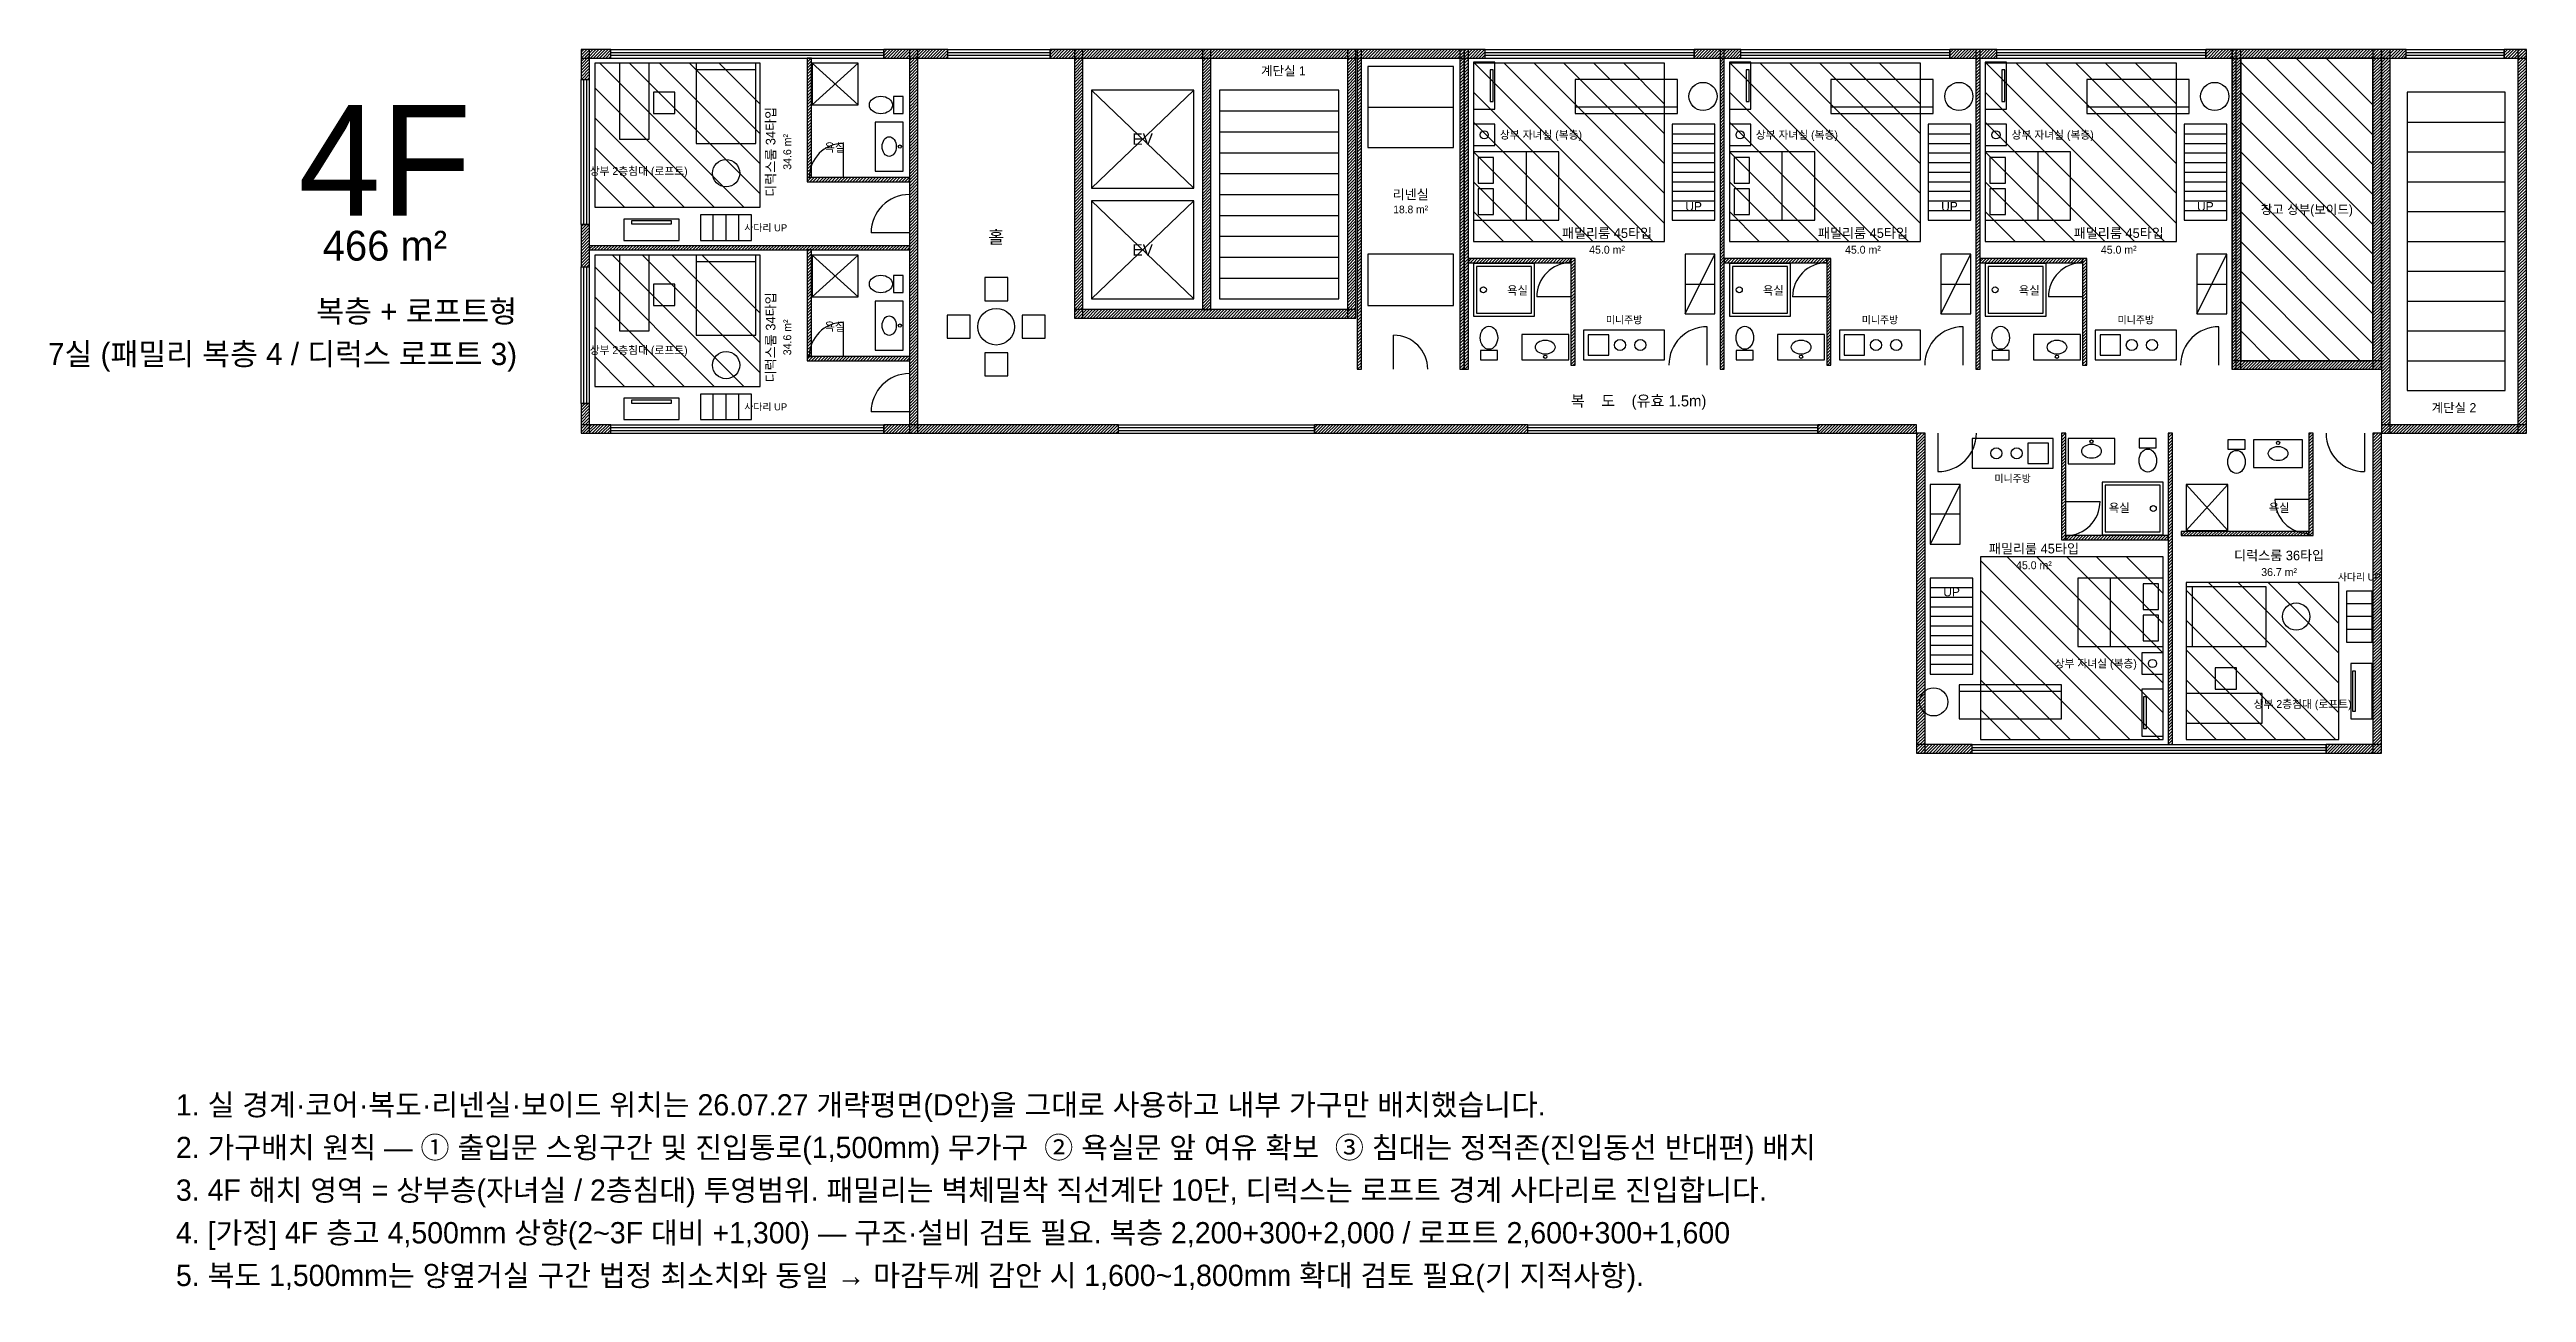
# Model space of a CAD drawing. Header units: millimetres. Extents: x -12464 to 45620, y -64650 to 22809.
# Drawn here: x -12464 to 45620, y -64650 to -35500 of the extents above; entities that cross this region are included whole.
import ezdxf
from ezdxf.enums import TextEntityAlignment as Align

# ---------------------------------------------------------------- set-up
doc = ezdxf.new("R2010")
doc.units = ezdxf.units.MM
for name, color, linetype in [('0CONC', 7, 'Continuous'), ('0OTB', 9, 'Continuous'), ('0TEXT', 7, 'Continuous'), ('0WIN', 4, 'Continuous'), ('DOOR', 2, 'Continuous'), ('FUR', 3, 'Continuous'), ('STAIR', 2, 'Continuous'), ('TOIL', 5, 'Continuous'), ('해치벽체', 8, 'Continuous')]:
    doc.layers.add(name, color=color, linetype=linetype)
doc.styles.add('KOR', font='Pretendard-Regular.ttf')

msp = doc.modelspace()

# ---------------------------------------------------------------- texts
at = {"layer": '0TEXT', "style": 'KOR'}
for s, height, p in [('계단실 1', 215, (16470, -36000)), ('4F', 2600, (-4600, -38100)), ('욕실', 195, (5951, -37800)), ('EV', 270, (13170, -37600)), ('리넨실', 225, (19455, -38900)), ('홀', 300, (9735.5, -39900)), ('EV', 270, (13170, -40200)), ('패밀리룸 45타입', 225, (24060, -39805)), ('패밀리룸 45타입', 225, (30060, -39805)), ('패밀리룸 45타입', 225, (36060, -39805)), ('욕실', 195, (21960, -41150)), ('욕실', 195, (27960, -41150)), ('욕실', 195, (33960, -41150)), ('욕실', 195, (5951, -42000)), ('계단실 2', 215, (43920, -43900)), ('욕실', 195, (36070, -46250)), ('욕실', 195, (39820, -46250)), ('패밀리룸 45타입', 225, (34070, -47205)), ('디럭스룸 36타입', 225, (39820, -47365))]:
    msp.add_text(s, height=height, dxfattribs=at).set_placement(p, align=Align.MIDDLE_CENTER)
for p in [(4446, -37900), (4446, -42250)]:
    msp.add_text('디럭스룸 34타입', height=225, rotation=90, dxfattribs=at).set_placement(p, align=Align.MIDDLE_CENTER)
at = {"layer": '0TEXT', "color": 9, "style": 'KOR'}
for p in [(4836, -37900), (4836, -42250)]:
    msp.add_text('34.6 m²', height=185, rotation=90, dxfattribs=at).set_placement(p, align=Align.MIDDLE_CENTER)
for s, height, p in [('상부 자녀실 (복층)', 185, (22510, -37500)), ('상부 자녀실 (복층)', 185, (28510, -37500)), ('상부 자녀실 (복층)', 185, (34510, -37500)), ('상부 2층침대 (로프트)', 185, (1351, -38350)), ('18.8 m²', 180, (19455, -39250)), ('UP', 210, (26090, -39180)), ('UP', 210, (32090, -39180)), ('UP', 210, (38090, -39180)), ('창고 상부(보이드)', 215, (40470, -39250)), ('466 m²', 700, (-4600, -40100)), ('사다리 UP', 165, (4331, -39680)), ('45.0 m²', 185, (24060, -40195)), ('45.0 m²', 185, (30060, -40195)), ('45.0 m²', 185, (36060, -40195)), ('미니주방', 170, (24460, -41840)), ('미니주방', 170, (30460, -41840)), ('미니주방', 170, (36460, -41840)), ('상부 2층침대 (로프트)', 185, (1351, -42550)), ('사다리 UP', 165, (4331, -43880)), ('복    도    (유효 1.5m)', 260, (24800, -43740)), ('미니주방', 170, (33570, -45560)), ('45.0 m²', 185, (34070, -47595)), ('UP', 210, (32140, -48220)), ('36.7 m²', 185, (39820, -47755)), ('사다리 UP', 165, (41700, -47870)), ('상부 자녀실 (복층)', 185, (35520, -49900)), ('상부 2층침대 (로프트)', 185, (40370, -50850))]:
    msp.add_text(s, height=height, dxfattribs=at).set_placement(p, align=Align.MIDDLE_CENTER)
at = {"layer": '0TEXT', "color": 8, "style": 'KOR'}
for s, p in [('복층 + 로프트형', (-1500, -41900)), ('7실 (패밀리 복층 4 / 디럭스 로프트 3)', (-1500, -42900))]:
    msp.add_text(s, height=520, dxfattribs=at).set_placement(p, align=Align.RIGHT)
for s, p in [('1. 실 경계·코어·복도·리넨실·보이드 위치는 26.07.27 개략평면(D안)을 그대로 사용하고 내부 가구만 배치했습니다.', (-9500, -60500)), ('2. 가구배치 원칙 — ① 출입문 스윙구간 및 진입통로(1,500mm) 무가구  ② 욕실문 앞 여유 확보  ③ 침대는 정적존(진입동선 반대편) 배치', (-9500, -61500)), ('3. 4F 해치 영역 = 상부층(자녀실 / 2층침대) 투영범위. 패밀리는 벽체밀착 직선계단 10단, 디럭스는 로프트 경계 사다리로 진입합니다.', (-9500, -62500)), ('4. [가정] 4F 층고 4,500mm 상향(2~3F 대비 +1,300) — 구조·설비 검토 필요. 복층 2,200+300+2,000 / 로프트 2,600+300+1,600', (-9500, -63500)), ('5. 복도 1,500mm는 양옆거실 구간 법정 최소치와 동일 → 마감두께 감안 시 1,600~1,800mm 확대 검토 필요(기 지적사항).', (-9500, -64500))]:
    msp.add_text(s, height=500, dxfattribs=at).set_placement(p)

# ---------------------------------------------------------------- hatches: boundary and pattern name
at = {"layer": '해치벽체'}
h = msp.add_hatch(dxfattribs=at)
h.set_pattern_fill('ANSI31', color=8, scale=16)
h.paths.add_polyline_path([(0, -35700), (700, -35700), (700, -35500), (0, -35500)])
h = msp.add_hatch(dxfattribs=at)
h.set_pattern_fill('ANSI31', color=8, scale=16)
h.paths.add_polyline_path([(0, -36200), (200, -36200), (200, -35500), (0, -35500)])
h = msp.add_hatch(dxfattribs=at)
h.set_pattern_fill('ANSI31', color=8, scale=16)
h.paths.add_polyline_path([(5301, -38500), (5401, -38500), (5401, -35700), (5301, -35700)])
h = msp.add_hatch(dxfattribs=at)
h.set_pattern_fill('ANSI31', color=8, scale=16)
h.paths.add_polyline_path([(7100, -35700), (8600, -35700), (8600, -35500), (7100, -35500)])
h = msp.add_hatch(dxfattribs=at)
h.set_pattern_fill('ANSI31', color=8, scale=16)
h.paths.add_polyline_path([(7701, -44500), (7901, -44500), (7901, -35500), (7701, -35500)])
h = msp.add_hatch(dxfattribs=at)
h.set_pattern_fill('ANSI31', color=8, scale=16)
h.paths.add_polyline_path([(11000, -35700), (21200, -35700), (21200, -35500), (11000, -35500)])
h = msp.add_hatch(dxfattribs=at)
h.set_pattern_fill('ANSI31', color=8, scale=16)
h.paths.add_polyline_path([(11570, -41800), (11770, -41800), (11770, -35500), (11570, -35500)])
h = msp.add_hatch(dxfattribs=at)
h.set_pattern_fill('ANSI31', color=8, scale=16)
h.paths.add_polyline_path([(14570, -41600), (14770, -41600), (14770, -35500), (14570, -35500)])
h = msp.add_hatch(dxfattribs=at)
h.set_pattern_fill('ANSI31', color=8, scale=16)
h.paths.add_polyline_path([(17970, -41800), (18170, -41800), (18170, -35500), (17970, -35500)])
h = msp.add_hatch(dxfattribs=at)
h.set_pattern_fill('ANSI31', color=8, scale=16)
h.paths.add_polyline_path([(18200, -43000), (18300, -43000), (18300, -35500), (18200, -35500)])
h = msp.add_hatch(dxfattribs=at)
h.set_pattern_fill('ANSI31', color=8, scale=16)
h.paths.add_polyline_path([(20610, -43000), (20710, -43000), (20710, -35500), (20610, -35500)])
h = msp.add_hatch(dxfattribs=at)
h.set_pattern_fill('ANSI31', color=8, scale=16)
h.paths.add_polyline_path([(20710, -43000), (20810, -43000), (20810, -35500), (20710, -35500)])
h = msp.add_hatch(dxfattribs=at)
h.set_pattern_fill('ANSI31', color=8, scale=16)
h.paths.add_polyline_path([(26100, -35700), (27200, -35700), (27200, -35500), (26100, -35500)])
h = msp.add_hatch(dxfattribs=at)
h.set_pattern_fill('ANSI31', color=8, scale=16)
h.paths.add_polyline_path([(26710, -43000), (26810, -43000), (26810, -35500), (26710, -35500)])
h = msp.add_hatch(dxfattribs=at)
h.set_pattern_fill('ANSI31', color=8, scale=16)
h.paths.add_polyline_path([(32100, -35700), (33200, -35700), (33200, -35500), (32100, -35500)])
h = msp.add_hatch(dxfattribs=at)
h.set_pattern_fill('ANSI31', color=8, scale=16)
h.paths.add_polyline_path([(32710, -43000), (32810, -43000), (32810, -35500), (32710, -35500)])
h = msp.add_hatch(dxfattribs=at)
h.set_pattern_fill('ANSI31', color=8, scale=16)
h.paths.add_polyline_path([(38100, -35700), (42800, -35700), (42800, -35500), (38100, -35500)])
h = msp.add_hatch(dxfattribs=at)
h.set_pattern_fill('ANSI31', color=8, scale=16)
h.paths.add_polyline_path([(38710, -43000), (38810, -43000), (38810, -35500), (38710, -35500)])
h = msp.add_hatch(dxfattribs=at)
h.set_pattern_fill('ANSI31', color=8, scale=16)
h.paths.add_polyline_path([(38720, -43000), (38920, -43000), (38920, -35500), (38720, -35500)])
h = msp.add_hatch(dxfattribs=at)
h.set_pattern_fill('ANSI31', color=8, scale=16)
h.paths.add_polyline_path([(42020, -43000), (42220, -43000), (42220, -35500), (42020, -35500)])
h = msp.add_hatch(dxfattribs=at)
h.set_pattern_fill('ANSI31', color=8, scale=16)
h.paths.add_polyline_path([(42220, -44500), (42420, -44500), (42420, -35500), (42220, -35500)])
h = msp.add_hatch(dxfattribs=at)
h.set_pattern_fill('ANSI31', color=8, scale=16)
h.paths.add_polyline_path([(45100, -35700), (45620, -35700), (45620, -35500), (45100, -35500)])
h = msp.add_hatch(dxfattribs=at)
h.set_pattern_fill('ANSI31', color=8, scale=16)
h.paths.add_polyline_path([(45420, -44500), (45620, -44500), (45620, -35500), (45420, -35500)])
h = msp.add_hatch(dxfattribs=at)
h.set_pattern_fill('ANSI31', color=8, scale=16)
h.paths.add_polyline_path([(5301, -38600), (7701, -38600), (7701, -38500), (5301, -38500)])
h = msp.add_hatch(dxfattribs=at)
h.set_pattern_fill('ANSI31', color=8, scale=16)
h.paths.add_polyline_path([(0, -40600), (200, -40600), (200, -39600), (0, -39600)])
h = msp.add_hatch(dxfattribs=at)
h.set_pattern_fill('ANSI31', color=8, scale=16)
h.paths.add_polyline_path([(200, -40200), (7701, -40200), (7701, -40100), (200, -40100)])
h = msp.add_hatch(dxfattribs=at)
h.set_pattern_fill('ANSI31', color=8, scale=16)
h.paths.add_polyline_path([(5301, -42700), (5401, -42700), (5401, -40200), (5301, -40200)])
h = msp.add_hatch(dxfattribs=at)
h.set_pattern_fill('ANSI31', color=8, scale=16)
h.paths.add_polyline_path([(20810, -40500), (23210, -40500), (23210, -40400), (20810, -40400)])
h = msp.add_hatch(dxfattribs=at)
h.set_pattern_fill('ANSI31', color=8, scale=16)
h.paths.add_polyline_path([(23210, -42900), (23310, -42900), (23310, -40400), (23210, -40400)])
h = msp.add_hatch(dxfattribs=at)
h.set_pattern_fill('ANSI31', color=8, scale=16)
h.paths.add_polyline_path([(26810, -40500), (29210, -40500), (29210, -40400), (26810, -40400)])
h = msp.add_hatch(dxfattribs=at)
h.set_pattern_fill('ANSI31', color=8, scale=16)
h.paths.add_polyline_path([(29210, -42900), (29310, -42900), (29310, -40400), (29210, -40400)])
h = msp.add_hatch(dxfattribs=at)
h.set_pattern_fill('ANSI31', color=8, scale=16)
h.paths.add_polyline_path([(32810, -40500), (35210, -40500), (35210, -40400), (32810, -40400)])
h = msp.add_hatch(dxfattribs=at)
h.set_pattern_fill('ANSI31', color=8, scale=16)
h.paths.add_polyline_path([(35210, -42900), (35310, -42900), (35310, -40400), (35210, -40400)])
h = msp.add_hatch(dxfattribs=at)
h.set_pattern_fill('ANSI31', color=8, scale=16)
h.paths.add_polyline_path([(11570, -41800), (18170, -41800), (18170, -41600), (11570, -41600)])
h = msp.add_hatch(dxfattribs=at)
h.set_pattern_fill('ANSI31', color=8, scale=16)
h.paths.add_polyline_path([(5301, -42800), (7701, -42800), (7701, -42700), (5301, -42700)])
h = msp.add_hatch(dxfattribs=at)
h.set_pattern_fill('ANSI31', color=8, scale=16)
h.paths.add_polyline_path([(38720, -43000), (42220, -43000), (42220, -42800), (38720, -42800)])
h = msp.add_hatch(dxfattribs=at)
h.set_pattern_fill('ANSI31', color=8, scale=16)
h.paths.add_polyline_path([(0, -44500), (200, -44500), (200, -43800), (0, -43800)])
h = msp.add_hatch(dxfattribs=at)
h.set_pattern_fill('ANSI31', color=8, scale=16)
h.paths.add_polyline_path([(0, -44500), (700, -44500), (700, -44300), (0, -44300)])
h = msp.add_hatch(dxfattribs=at)
h.set_pattern_fill('ANSI31', color=8, scale=16)
h.paths.add_polyline_path([(7100, -44500), (12600, -44500), (12600, -44300), (7100, -44300)])
h = msp.add_hatch(dxfattribs=at)
h.set_pattern_fill('ANSI31', color=8, scale=16)
h.paths.add_polyline_path([(17200, -44500), (22200, -44500), (22200, -44300), (17200, -44300)])
h = msp.add_hatch(dxfattribs=at)
h.set_pattern_fill('ANSI31', color=8, scale=16)
h.paths.add_polyline_path([(29000, -44500), (31320, -44500), (31320, -44300), (29000, -44300)])
h = msp.add_hatch(dxfattribs=at)
h.set_pattern_fill('ANSI31', color=8, scale=16)
h.paths.add_polyline_path([(31320, -52000), (31520, -52000), (31520, -44500), (31320, -44500)])
h = msp.add_hatch(dxfattribs=at)
h.set_pattern_fill('ANSI31', color=8, scale=16)
h.paths.add_polyline_path([(34720, -47000), (34820, -47000), (34820, -44500), (34720, -44500)])
h = msp.add_hatch(dxfattribs=at)
h.set_pattern_fill('ANSI31', color=8, scale=16)
h.paths.add_polyline_path([(37220, -51800), (37320, -51800), (37320, -44500), (37220, -44500)])
h = msp.add_hatch(dxfattribs=at)
h.set_pattern_fill('ANSI31', color=8, scale=16)
h.paths.add_polyline_path([(40520, -46900), (40620, -46900), (40620, -44500), (40520, -44500)])
h = msp.add_hatch(dxfattribs=at)
h.set_pattern_fill('ANSI31', color=8, scale=16)
h.paths.add_polyline_path([(42020, -52000), (42220, -52000), (42220, -44500), (42020, -44500)])
h = msp.add_hatch(dxfattribs=at)
h.set_pattern_fill('ANSI31', color=8, scale=16)
h.paths.add_polyline_path([(42220, -44500), (45620, -44500), (45620, -44300), (42220, -44300)])
h = msp.add_hatch(dxfattribs=at)
h.set_pattern_fill('ANSI31', color=8, scale=16)
h.paths.add_polyline_path([(34820, -47000), (37220, -47000), (37220, -46900), (34820, -46900)])
h = msp.add_hatch(dxfattribs=at)
h.set_pattern_fill('ANSI31', color=8, scale=16)
h.paths.add_polyline_path([(37520, -46900), (40520, -46900), (40520, -46800), (37520, -46800)])
h = msp.add_hatch(dxfattribs=at)
h.set_pattern_fill('ANSI31', color=8, scale=16)
h.paths.add_polyline_path([(31320, -52000), (32620, -52000), (32620, -51800), (31320, -51800)])
h = msp.add_hatch(dxfattribs=at)
h.set_pattern_fill('ANSI31', color=8, scale=16)
h.paths.add_polyline_path([(40920, -52000), (42220, -52000), (42220, -51800), (40920, -51800)])

# ---------------------------------------------------------------- linework, layer by layer
at = {"layer": '0CONC'}
for points in [[(0, -35700), (700, -35700), (700, -35500), (0, -35500)], [(0, -36200), (200, -36200), (200, -35500), (0, -35500)], [(5301, -38500), (5401, -38500), (5401, -35700), (5301, -35700)], [(7100, -35700), (8600, -35700), (8600, -35500), (7100, -35500)], [(7701, -44500), (7901, -44500), (7901, -35500), (7701, -35500)], [(11000, -35700), (21200, -35700), (21200, -35500), (11000, -35500)], [(11570, -41800), (11770, -41800), (11770, -35500), (11570, -35500)], [(14570, -41600), (14770, -41600), (14770, -35500), (14570, -35500)], [(17970, -41800), (18170, -41800), (18170, -35500), (17970, -35500)], [(18200, -43000), (18300, -43000), (18300, -35500), (18200, -35500)], [(20610, -43000), (20710, -43000), (20710, -35500), (20610, -35500)], [(20710, -43000), (20810, -43000), (20810, -35500), (20710, -35500)], [(26100, -35700), (27200, -35700), (27200, -35500), (26100, -35500)], [(26710, -43000), (26810, -43000), (26810, -35500), (26710, -35500)], [(32100, -35700), (33200, -35700), (33200, -35500), (32100, -35500)], [(32710, -43000), (32810, -43000), (32810, -35500), (32710, -35500)], [(38100, -35700), (42800, -35700), (42800, -35500), (38100, -35500)], [(38710, -43000), (38810, -43000), (38810, -35500), (38710, -35500)], [(38720, -43000), (38920, -43000), (38920, -35500), (38720, -35500)], [(42020, -43000), (42220, -43000), (42220, -35500), (42020, -35500)], [(42220, -44500), (42420, -44500), (42420, -35500), (42220, -35500)], [(45100, -35700), (45620, -35700), (45620, -35500), (45100, -35500)], [(45420, -44500), (45620, -44500), (45620, -35500), (45420, -35500)], [(5301, -38600), (7701, -38600), (7701, -38500), (5301, -38500)], [(0, -40600), (200, -40600), (200, -39600), (0, -39600)], [(200, -40200), (7701, -40200), (7701, -40100), (200, -40100)], [(5301, -42700), (5401, -42700), (5401, -40200), (5301, -40200)], [(20810, -40500), (23210, -40500), (23210, -40400), (20810, -40400)], [(23210, -42900), (23310, -42900), (23310, -40400), (23210, -40400)], [(26810, -40500), (29210, -40500), (29210, -40400), (26810, -40400)], [(29210, -42900), (29310, -42900), (29310, -40400), (29210, -40400)], [(32810, -40500), (35210, -40500), (35210, -40400), (32810, -40400)], [(35210, -42900), (35310, -42900), (35310, -40400), (35210, -40400)], [(11570, -41800), (18170, -41800), (18170, -41600), (11570, -41600)], [(5301, -42800), (7701, -42800), (7701, -42700), (5301, -42700)], [(38720, -43000), (42220, -43000), (42220, -42800), (38720, -42800)], [(0, -44500), (200, -44500), (200, -43800), (0, -43800)], [(0, -44500), (700, -44500), (700, -44300), (0, -44300)], [(7100, -44500), (12600, -44500), (12600, -44300), (7100, -44300)], [(17200, -44500), (22200, -44500), (22200, -44300), (17200, -44300)], [(29000, -44500), (31320, -44500), (31320, -44300), (29000, -44300)], [(31320, -52000), (31520, -52000), (31520, -44500), (31320, -44500)], [(34720, -47000), (34820, -47000), (34820, -44500), (34720, -44500)], [(37220, -51800), (37320, -51800), (37320, -44500), (37220, -44500)], [(40520, -46900), (40620, -46900), (40620, -44500), (40520, -44500)], [(42020, -52000), (42220, -52000), (42220, -44500), (42020, -44500)], [(42220, -44500), (45620, -44500), (45620, -44300), (42220, -44300)], [(34820, -47000), (37220, -47000), (37220, -46900), (34820, -46900)], [(37520, -46900), (40520, -46900), (40520, -46800), (37520, -46800)], [(31320, -52000), (32620, -52000), (32620, -51800), (31320, -51800)], [(40920, -52000), (42220, -52000), (42220, -51800), (40920, -51800)]]:
    msp.add_lwpolyline(points, close=True, dxfattribs=at)
at = {"layer": '0OTB'}
for p, q in [((3820, -39200), (440, -35820)), ((4201, -38881), (1140, -35820)), ((4201, -38181), (1840, -35820)), ((4201, -37481), (2540, -35820)), ((4201, -36781), (3240, -35820)), ((25130, -40000), (20950, -35820)), ((25410, -39580), (21650, -35820)), ((25410, -38880), (22350, -35820)), ((25410, -38180), (23050, -35820)), ((25410, -37480), (23750, -35820)), ((25410, -36780), (24450, -35820)), ((31130, -40000), (26950, -35820)), ((31410, -39580), (27650, -35820)), ((31410, -38880), (28350, -35820)), ((31410, -38180), (29050, -35820)), ((31410, -37480), (29750, -35820)), ((31410, -36780), (30450, -35820)), ((37130, -40000), (32950, -35820)), ((37410, -39580), (33650, -35820)), ((37410, -38880), (34350, -35820)), ((37410, -38180), (35050, -35820)), ((37410, -37480), (35750, -35820)), ((37410, -36780), (36450, -35820)), ((42020, -38900), (38920, -35800)), ((42020, -38200), (39520, -35700)), ((42020, -37500), (40220, -35700)), ((42020, -36800), (40920, -35700)), ((3120, -39200), (320, -36400)), ((24430, -40000), (20930, -36500)), ((30430, -40000), (26930, -36500)), ((36430, -40000), (32930, -36500)), ((42020, -39600), (38920, -36500)), ((2420, -39200), (320, -37100)), ((23730, -40000), (20930, -37200)), ((29730, -40000), (26930, -37200)), ((35730, -40000), (32930, -37200)), ((42020, -40300), (38920, -37200)), ((1720, -39200), (320, -37800)), ((23030, -40000), (20930, -37900)), ((29030, -40000), (26930, -37900)), ((35030, -40000), (32930, -37900)), ((42020, -41000), (38920, -37900)), ((1020, -39200), (320, -38500)), ((22330, -40000), (20930, -38600)), ((28330, -40000), (26930, -38600)), ((34330, -40000), (32930, -38600)), ((42020, -41700), (38920, -38600)), ((21630, -40000), (20930, -39300)), ((27630, -40000), (26930, -39300)), ((33630, -40000), (32930, -39300)), ((42020, -42400), (38920, -39300)), ((41720, -42800), (38920, -40000)), ((3120, -43400), (320, -40600)), ((3820, -43400), (740, -40320)), ((4201, -43081), (1440, -40320)), ((4201, -42381), (2140, -40320)), ((4201, -41681), (2840, -40320)), ((41020, -42800), (38920, -40700)), ((2420, -43400), (320, -41300)), ((40320, -42800), (38920, -41400)), ((1720, -43400), (320, -42000)), ((39620, -42800), (38920, -42100)), ((1020, -43400), (320, -42700)), ((37020, -51680), (32820, -47480)), ((37100, -51060), (33440, -47400)), ((37100, -50360), (34140, -47400)), ((37100, -49660), (34840, -47400)), ((37100, -48960), (35540, -47400)), ((37100, -48260), (36240, -47400)), ((36320, -51680), (32820, -48180)), ((41140, -51680), (37640, -48180)), ((41220, -51060), (38160, -48000)), ((41220, -50360), (38860, -48000)), ((41220, -49660), (39560, -48000)), ((41220, -48960), (40260, -48000)), ((35620, -51680), (32820, -48880)), ((40440, -51680), (37640, -48880)), ((34920, -51680), (32820, -49580)), ((39740, -51680), (37640, -49580)), ((34220, -51680), (32820, -50280)), ((39040, -51680), (37640, -50280)), ((33520, -51680), (32820, -50980)), ((38340, -51680), (37640, -50980))]:
    msp.add_line(p, q, dxfattribs=at)
for points in [[(320, -39200), (4201, -39200), (4201, -35820), (320, -35820)], [(20930, -40000), (25410, -40000), (25410, -35820), (20930, -35820)], [(26930, -40000), (31410, -40000), (31410, -35820), (26930, -35820)], [(32930, -40000), (37410, -40000), (37410, -35820), (32930, -35820)], [(38920, -42800), (42020, -42800), (42020, -35700), (38920, -35700)], [(320, -43400), (4201, -43400), (4201, -40320), (320, -40320)], [(32820, -51680), (37100, -51680), (37100, -47400), (32820, -47400)], [(37640, -51680), (41220, -51680), (41220, -48000), (37640, -48000)]]:
    msp.add_lwpolyline(points, close=True, dxfattribs=at)
at = {"layer": '0WIN'}
for p, q in [((700, -35500), (7100, -35500)), ((700, -35700), (700, -35500)), ((700, -35566.7), (7100, -35566.7)), ((700, -35633.3), (7100, -35633.3)), ((700, -35700), (7100, -35700)), ((7100, -35700), (7100, -35500)), ((8600, -35500), (11000, -35500)), ((8600, -35700), (8600, -35500)), ((8600, -35566.7), (11000, -35566.7)), ((8600, -35633.3), (11000, -35633.3)), ((8600, -35700), (11000, -35700)), ((11000, -35700), (11000, -35500)), ((21200, -35500), (26100, -35500)), ((21200, -35700), (21200, -35500)), ((21200, -35566.7), (26100, -35566.7)), ((21200, -35633.3), (26100, -35633.3)), ((21200, -35700), (26100, -35700)), ((26100, -35700), (26100, -35500)), ((27200, -35500), (32100, -35500)), ((27200, -35700), (27200, -35500)), ((27200, -35566.7), (32100, -35566.7)), ((27200, -35633.3), (32100, -35633.3)), ((27200, -35700), (32100, -35700)), ((32100, -35700), (32100, -35500)), ((33200, -35500), (38100, -35500)), ((33200, -35700), (33200, -35500)), ((33200, -35566.7), (38100, -35566.7)), ((33200, -35633.3), (38100, -35633.3)), ((33200, -35700), (38100, -35700)), ((38100, -35700), (38100, -35500)), ((42800, -35500), (45100, -35500)), ((42800, -35700), (42800, -35500)), ((42800, -35566.7), (45100, -35566.7)), ((42800, -35633.3), (45100, -35633.3)), ((42800, -35700), (45100, -35700)), ((45100, -35700), (45100, -35500)), ((0, -39600), (0, -36200)), ((0, -36200), (200, -36200)), ((66.7, -39600), (66.7, -36200)), ((133.3, -39600), (133.3, -36200)), ((200, -39600), (200, -36200)), ((0, -39600), (200, -39600)), ((0, -43800), (0, -40600)), ((0, -40600), (200, -40600)), ((66.7, -43800), (66.7, -40600)), ((133.3, -43800), (133.3, -40600)), ((200, -43800), (200, -40600)), ((0, -43800), (200, -43800)), ((700, -44300), (7100, -44300)), ((700, -44500), (700, -44300)), ((700, -44366.7), (7100, -44366.7)), ((700, -44433.3), (7100, -44433.3)), ((700, -44500), (7100, -44500)), ((7100, -44500), (7100, -44300)), ((12600, -44300), (17200, -44300)), ((12600, -44500), (12600, -44300)), ((12600, -44366.7), (17200, -44366.7)), ((12600, -44433.3), (17200, -44433.3)), ((12600, -44500), (17200, -44500)), ((17200, -44500), (17200, -44300)), ((22200, -44300), (29000, -44300)), ((22200, -44500), (22200, -44300)), ((22200, -44366.7), (29000, -44366.7)), ((22200, -44433.3), (29000, -44433.3)), ((22200, -44500), (29000, -44500)), ((29000, -44500), (29000, -44300)), ((32620, -51800), (40920, -51800)), ((32620, -52000), (32620, -51800)), ((32620, -51866.7), (40920, -51866.7)), ((32620, -51933.3), (40920, -51933.3)), ((32620, -52000), (40920, -52000)), ((40920, -52000), (40920, -51800))]:
    msp.add_line(p, q, dxfattribs=at)
at = {"layer": 'DOOR'}
for p, q in [((6151, -38500), (6151, -37700)), ((7701, -39800), (6801, -39800)), ((23210, -41300), (22410, -41300)), ((29210, -41300), (28410, -41300)), ((35210, -41300), (34410, -41300)), ((6151, -42700), (6151, -41900)), ((19055, -43000), (19055, -42200)), ((26410, -42900), (26410, -42000)), ((32410, -42900), (32410, -42000)), ((38410, -42900), (38410, -42000)), ((7701, -44000), (6801, -44000)), ((31820, -44500), (31820, -45400)), ((41820, -44500), (41820, -45400)), ((34820, -46100), (35620, -46100)), ((40520, -46050), (39720, -46050))]:
    msp.add_line(p, q, dxfattribs=at)
for centre, radius, start, end in [((6151, -38500), 800, 90, 180), ((7701, -39800), 900, 90, 180), ((23210, -41300), 800, 90, 180), ((29210, -41300), 800, 90, 180), ((35210, -41300), 800, 90, 180), ((6151, -42700), 800, 90, 180), ((19055, -43000), 800, 0, 90), ((26410, -42900), 900, 90, 180), ((32410, -42900), 900, 90, 180), ((38410, -42900), 900, 90, 180), ((7701, -44000), 900, 90, 180), ((31820, -44500), 900, 270, 360), ((41820, -44500), 900, 180, 270), ((34820, -46100), 800, 270, 360), ((40520, -46050), 800, 180, 270)]:
    msp.add_arc(centre, radius, start, end, dxfattribs=at)
at = {"layer": 'FUR'}
for p, q in [((11970, -38750), (14370, -36450)), ((11970, -36450), (14370, -38750)), ((18450, -36850), (20460, -36850)), ((22170, -39500), (22170, -37900)), ((28170, -39500), (28170, -37900)), ((34170, -39500), (34170, -37900)), ((11970, -41350), (14370, -39050)), ((11970, -39050), (14370, -41350)), ((25890, -41700), (26590, -40300)), ((31890, -41700), (32590, -40300)), ((37890, -41700), (38590, -40300)), ((25890, -41000), (26590, -41000)), ((31890, -41000), (32590, -41000)), ((37890, -41000), (38590, -41000)), ((32340, -45700), (31640, -47100)), ((32340, -46400), (31640, -46400)), ((35860, -47900), (35860, -49500))]:
    msp.add_line(p, q, dxfattribs=at)
for points in [[(901, -37600), (1601, -37600), (1601, -35820), (901, -35820)], [(2701, -37700), (4101, -37700), (4101, -35820), (2701, -35820)], [(2701, -35970), (4101, -35970), (4101, -35820), (2701, -35820)], [(18450, -37800), (20460, -37800), (20460, -35900), (18450, -35900)], [(20930, -36900), (21430, -36900), (21430, -35800), (20930, -35800)], [(21320, -36720), (21390, -36720), (21390, -35980), (21320, -35980)], [(26930, -36900), (27430, -36900), (27430, -35800), (26930, -35800)], [(27320, -36720), (27390, -36720), (27390, -35980), (27320, -35980)], [(32930, -36900), (33430, -36900), (33430, -35800), (32930, -35800)], [(33320, -36720), (33390, -36720), (33390, -35980), (33320, -35980)], [(1701, -37000), (2201, -37000), (2201, -36500), (1701, -36500)], [(11970, -38750), (14370, -38750), (14370, -36450), (11970, -36450)], [(23310, -37000), (25710, -37000), (25710, -36200), (23310, -36200)], [(29310, -37000), (31710, -37000), (31710, -36200), (29310, -36200)], [(35310, -37000), (37710, -37000), (37710, -36200), (35310, -36200)], [(23310, -37000), (25710, -37000), (25710, -36850), (23310, -36850)], [(29310, -37000), (31710, -37000), (31710, -36850), (29310, -36850)], [(35310, -37000), (37710, -37000), (37710, -36850), (35310, -36850)], [(20930, -37750), (21430, -37750), (21430, -37250), (20930, -37250)], [(26930, -37750), (27430, -37750), (27430, -37250), (26930, -37250)], [(32930, -37750), (33430, -37750), (33430, -37250), (32930, -37250)], [(20930, -39500), (22930, -39500), (22930, -37900), (20930, -37900)], [(21040, -38635), (21400, -38635), (21400, -38030), (21040, -38030)], [(26930, -39500), (28930, -39500), (28930, -37900), (26930, -37900)], [(27040, -38635), (27400, -38635), (27400, -38030), (27040, -38030)], [(32930, -39500), (34930, -39500), (34930, -37900), (32930, -37900)], [(33040, -38635), (33400, -38635), (33400, -38030), (33040, -38030)], [(21040, -39370), (21400, -39370), (21400, -38765), (21040, -38765)], [(27040, -39370), (27400, -39370), (27400, -38765), (27040, -38765)], [(33040, -39370), (33400, -39370), (33400, -38765), (33040, -38765)], [(1001, -39980), (2301, -39980), (2301, -39480), (1001, -39480)], [(11970, -41350), (14370, -41350), (14370, -39050), (11970, -39050)], [(1181, -39590), (2121, -39590), (2121, -39520), (1181, -39520)], [(901, -42100), (1601, -42100), (1601, -40320), (901, -40320)], [(2701, -42200), (4101, -42200), (4101, -40320), (2701, -40320)], [(2701, -40470), (4101, -40470), (4101, -40320), (2701, -40320)], [(18450, -41500), (20460, -41500), (20460, -40300), (18450, -40300)], [(25890, -41700), (26590, -41700), (26590, -40300), (25890, -40300)], [(31890, -41700), (32590, -41700), (32590, -40300), (31890, -40300)], [(37890, -41700), (38590, -41700), (38590, -40300), (37890, -40300)], [(1701, -41500), (2201, -41500), (2201, -41000), (1701, -41000)], [(9465.5, -41390), (10005.5, -41390), (10005.5, -40850), (9465.5, -40850)], [(8585.5, -42270), (9125.5, -42270), (9125.5, -41730), (8585.5, -41730)], [(10345.5, -42270), (10885.5, -42270), (10885.5, -41730), (10345.5, -41730)], [(23510, -42780), (25410, -42780), (25410, -42080), (23510, -42080)], [(29510, -42780), (31410, -42780), (31410, -42080), (29510, -42080)], [(35510, -42780), (37410, -42780), (37410, -42080), (35510, -42080)], [(9465.5, -43150), (10005.5, -43150), (10005.5, -42610), (9465.5, -42610)], [(1001, -44180), (2301, -44180), (2301, -43680), (1001, -43680)], [(1181, -43790), (2121, -43790), (2121, -43720), (1181, -43720)], [(32620, -45320), (34520, -45320), (34520, -44620), (32620, -44620)], [(31640, -47100), (32340, -47100), (32340, -45700), (31640, -45700)], [(35100, -49500), (37100, -49500), (37100, -47900), (35100, -47900)], [(36630, -48635), (36990, -48635), (36990, -48030), (36630, -48030)], [(37640, -49500), (39520, -49500), (39520, -48100), (37640, -48100)], [(37640, -49500), (37790, -49500), (37790, -48100), (37640, -48100)], [(36630, -49370), (36990, -49370), (36990, -48765), (36630, -48765)], [(36600, -50150), (37100, -50150), (37100, -49650), (36600, -49650)], [(41500, -51200), (42000, -51200), (42000, -49900), (41500, -49900)], [(32320, -51200), (34720, -51200), (34720, -50400), (32320, -50400)], [(32320, -50550), (34720, -50550), (34720, -50400), (32320, -50400)], [(36600, -51600), (37100, -51600), (37100, -50500), (36600, -50500)], [(38320, -50500), (38820, -50500), (38820, -50000), (38320, -50000)], [(41540, -51020), (41610, -51020), (41610, -50080), (41540, -50080)], [(36640, -51420), (36710, -51420), (36710, -50680), (36640, -50680)], [(37640, -51300), (39420, -51300), (39420, -50600), (37640, -50600)]]:
    msp.add_lwpolyline(points, close=True, dxfattribs=at)
for centre, radius in [((26310, -36600), 330), ((32310, -36600), 330), ((38310, -36600), 330), ((21180, -37500), 95), ((27180, -37500), 95), ((33180, -37500), 95), ((3401, -38400), 320), ((9735.5, -42000), 430), ((24365, -42430), 130), ((24840, -42430), 130), ((30365, -42430), 130), ((30840, -42430), 130), ((36365, -42430), 130), ((36840, -42430), 130), ((3401, -42900), 320), ((33190, -44970), 130), ((33665, -44970), 130), ((40220, -48800), 320), ((36850, -49900), 95), ((31720, -50800), 330)]:
    msp.add_circle(centre, radius, dxfattribs=at)
at = {"layer": 'STAIR'}
for p, q in [((14970, -36940), (17770, -36940)), ((14970, -37430), (17770, -37430)), ((25590, -37475), (26590, -37475)), ((25590, -37700), (26590, -37700)), ((31590, -37475), (32590, -37475)), ((31590, -37700), (32590, -37700)), ((37590, -37475), (38590, -37475)), ((37590, -37700), (38590, -37700)), ((42820, -37200), (45120, -37200)), ((14970, -37920), (17770, -37920)), ((25590, -37925), (26590, -37925)), ((25590, -38150), (26590, -38150)), ((31590, -37925), (32590, -37925)), ((31590, -38150), (32590, -38150)), ((37590, -37925), (38590, -37925)), ((37590, -38150), (38590, -38150)), ((42820, -37900), (45120, -37900)), ((14970, -38410), (17770, -38410)), ((14970, -38900), (17770, -38900)), ((25590, -38375), (26590, -38375)), ((25590, -38600), (26590, -38600)), ((25590, -38825), (26590, -38825)), ((31590, -38375), (32590, -38375)), ((31590, -38600), (32590, -38600)), ((31590, -38825), (32590, -38825)), ((37590, -38375), (38590, -38375)), ((37590, -38600), (38590, -38600)), ((37590, -38825), (38590, -38825)), ((42820, -38600), (45120, -38600)), ((3101, -39980), (3101, -39380)), ((3401, -39980), (3401, -39380)), ((3701, -39980), (3701, -39380)), ((14970, -39390), (17770, -39390)), ((25590, -39050), (26590, -39050)), ((25590, -39275), (26590, -39275)), ((31590, -39050), (32590, -39050)), ((31590, -39275), (32590, -39275)), ((37590, -39050), (38590, -39050)), ((37590, -39275), (38590, -39275)), ((42820, -39300), (45120, -39300)), ((14970, -39880), (17770, -39880)), ((42820, -40000), (45120, -40000)), ((14970, -40370), (17770, -40370)), ((14970, -40860), (17770, -40860)), ((42820, -40700), (45120, -40700)), ((42820, -41400), (45120, -41400)), ((42820, -42100), (45120, -42100)), ((42820, -42800), (45120, -42800)), ((3101, -44180), (3101, -43580)), ((3401, -44180), (3401, -43580)), ((3701, -44180), (3701, -43580)), ((32640, -48125), (31640, -48125)), ((32640, -48350), (31640, -48350)), ((32640, -48575), (31640, -48575)), ((42000, -48500), (41400, -48500)), ((32640, -48800), (31640, -48800)), ((32640, -49025), (31640, -49025)), ((32640, -49250), (31640, -49250)), ((42000, -48800), (41400, -48800)), ((42000, -49100), (41400, -49100)), ((32640, -49475), (31640, -49475)), ((32640, -49700), (31640, -49700)), ((32640, -49925), (31640, -49925))]:
    msp.add_line(p, q, dxfattribs=at)
for points in [[(14970, -41350), (17770, -41350), (17770, -36450), (14970, -36450)], [(42820, -43500), (45120, -43500), (45120, -36500), (42820, -36500)], [(25590, -39500), (26590, -39500), (26590, -37250), (25590, -37250)], [(31590, -39500), (32590, -39500), (32590, -37250), (31590, -37250)], [(37590, -39500), (38590, -39500), (38590, -37250), (37590, -37250)], [(2801, -39980), (4001, -39980), (4001, -39380), (2801, -39380)], [(2801, -44180), (4001, -44180), (4001, -43580), (2801, -43580)], [(31640, -50150), (32640, -50150), (32640, -47900), (31640, -47900)], [(41400, -49400), (42000, -49400), (42000, -48200), (41400, -48200)]]:
    msp.add_lwpolyline(points, close=True, dxfattribs=at)
at = {"layer": 'TOIL'}
for p, q in [((6501, -36800), (5421, -35820)), ((5421, -36800), (6501, -35820)), ((6501, -41300), (5421, -40320)), ((5421, -41300), (6501, -40320)), ((38620, -45700), (37640, -46780)), ((38620, -46780), (37640, -45700))]:
    msp.add_line(p, q, dxfattribs=at)
for points in [[(5421, -36800), (6501, -36800), (6501, -35820), (5421, -35820)], [(7331, -37000), (7551, -37000), (7551, -36600), (7331, -36600)], [(6901, -38350), (7551, -38350), (7551, -37200), (6901, -37200)], [(5421, -41300), (6501, -41300), (6501, -40320), (5421, -40320)], [(20930, -41750), (22360, -41750), (22360, -40520), (20930, -40520)], [(21000, -41680), (22290, -41680), (22290, -40590), (21000, -40590)], [(26930, -41750), (28360, -41750), (28360, -40520), (26930, -40520)], [(27000, -41680), (28290, -41680), (28290, -40590), (27000, -40590)], [(32930, -41750), (34360, -41750), (34360, -40520), (32930, -40520)], [(33000, -41680), (34290, -41680), (34290, -40590), (33000, -40590)], [(7331, -41200), (7551, -41200), (7551, -40800), (7331, -40800)], [(6901, -42550), (7551, -42550), (7551, -41400), (6901, -41400)], [(22060, -42780), (23160, -42780), (23160, -42180), (22060, -42180)], [(23620, -42670), (24100, -42670), (24100, -42190), (23620, -42190)], [(28060, -42780), (29160, -42780), (29160, -42180), (28060, -42180)], [(29620, -42670), (30100, -42670), (30100, -42190), (29620, -42190)], [(34060, -42780), (35160, -42780), (35160, -42180), (34060, -42180)], [(35620, -42670), (36100, -42670), (36100, -42190), (35620, -42190)], [(21090, -42780), (21490, -42780), (21490, -42560), (21090, -42560)], [(27090, -42780), (27490, -42780), (27490, -42560), (27090, -42560)], [(33090, -42780), (33490, -42780), (33490, -42560), (33090, -42560)], [(34870, -45220), (35970, -45220), (35970, -44620), (34870, -44620)], [(36540, -44840), (36940, -44840), (36940, -44620), (36540, -44620)], [(38620, -44870), (39020, -44870), (39020, -44650), (38620, -44650)], [(39220, -45300), (40370, -45300), (40370, -44650), (39220, -44650)], [(33930, -45210), (34410, -45210), (34410, -44730), (33930, -44730)], [(35670, -46880), (37100, -46880), (37100, -45650), (35670, -45650)], [(35740, -46810), (37030, -46810), (37030, -45720), (35740, -45720)], [(37640, -46780), (38620, -46780), (38620, -45700), (37640, -45700)]]:
    msp.add_lwpolyline(points, close=True, dxfattribs=at)
for centre, radius in [((7476, -37775), 38), ((21160, -41135), 70), ((27160, -41135), 70), ((33160, -41135), 70), ((7476, -41975), 38), ((22610, -42705), 38), ((28610, -42705), 38), ((34610, -42705), 38), ((35420, -44695), 38), ((39795, -44725), 38), ((36870, -46265), 70)]:
    msp.add_circle(centre, radius, dxfattribs=at)
for centre, major_axis, ratio in [((7031, -36800), (270, 0), 0.7592593), ((7226, -37775), (0, 230), 0.7173913), ((7031, -41000), (270, 0), 0.7592593), ((7226, -41975), (0, 230), 0.7173913), ((21290, -42260), (0, 270), 0.7592593), ((22610, -42480), (230, 0), 0.7173913), ((27290, -42260), (0, 270), 0.7592593), ((28610, -42480), (230, 0), 0.7173913), ((33290, -42260), (0, 270), 0.7592593), ((34610, -42480), (230, 0), 0.7173913), ((35420, -44920), (230, 0), 0.7173913), ((36740, -45140), (0, 270), 0.7592593), ((38820, -45170), (0, 270), 0.7592593), ((39795, -44975), (230, 0), 0.7173913)]:
    msp.add_ellipse(centre, major_axis=major_axis, ratio=ratio, dxfattribs=at)

msp.set_redraw_order([(e.dxf.handle, doc.entitydb.next_handle()) for e in msp.query("TEXT MTEXT ATTDEF DIMENSION ARC_DIMENSION")])  # texts and dimensions are drawn at this point

doc.saveas('drawing.dxf')
